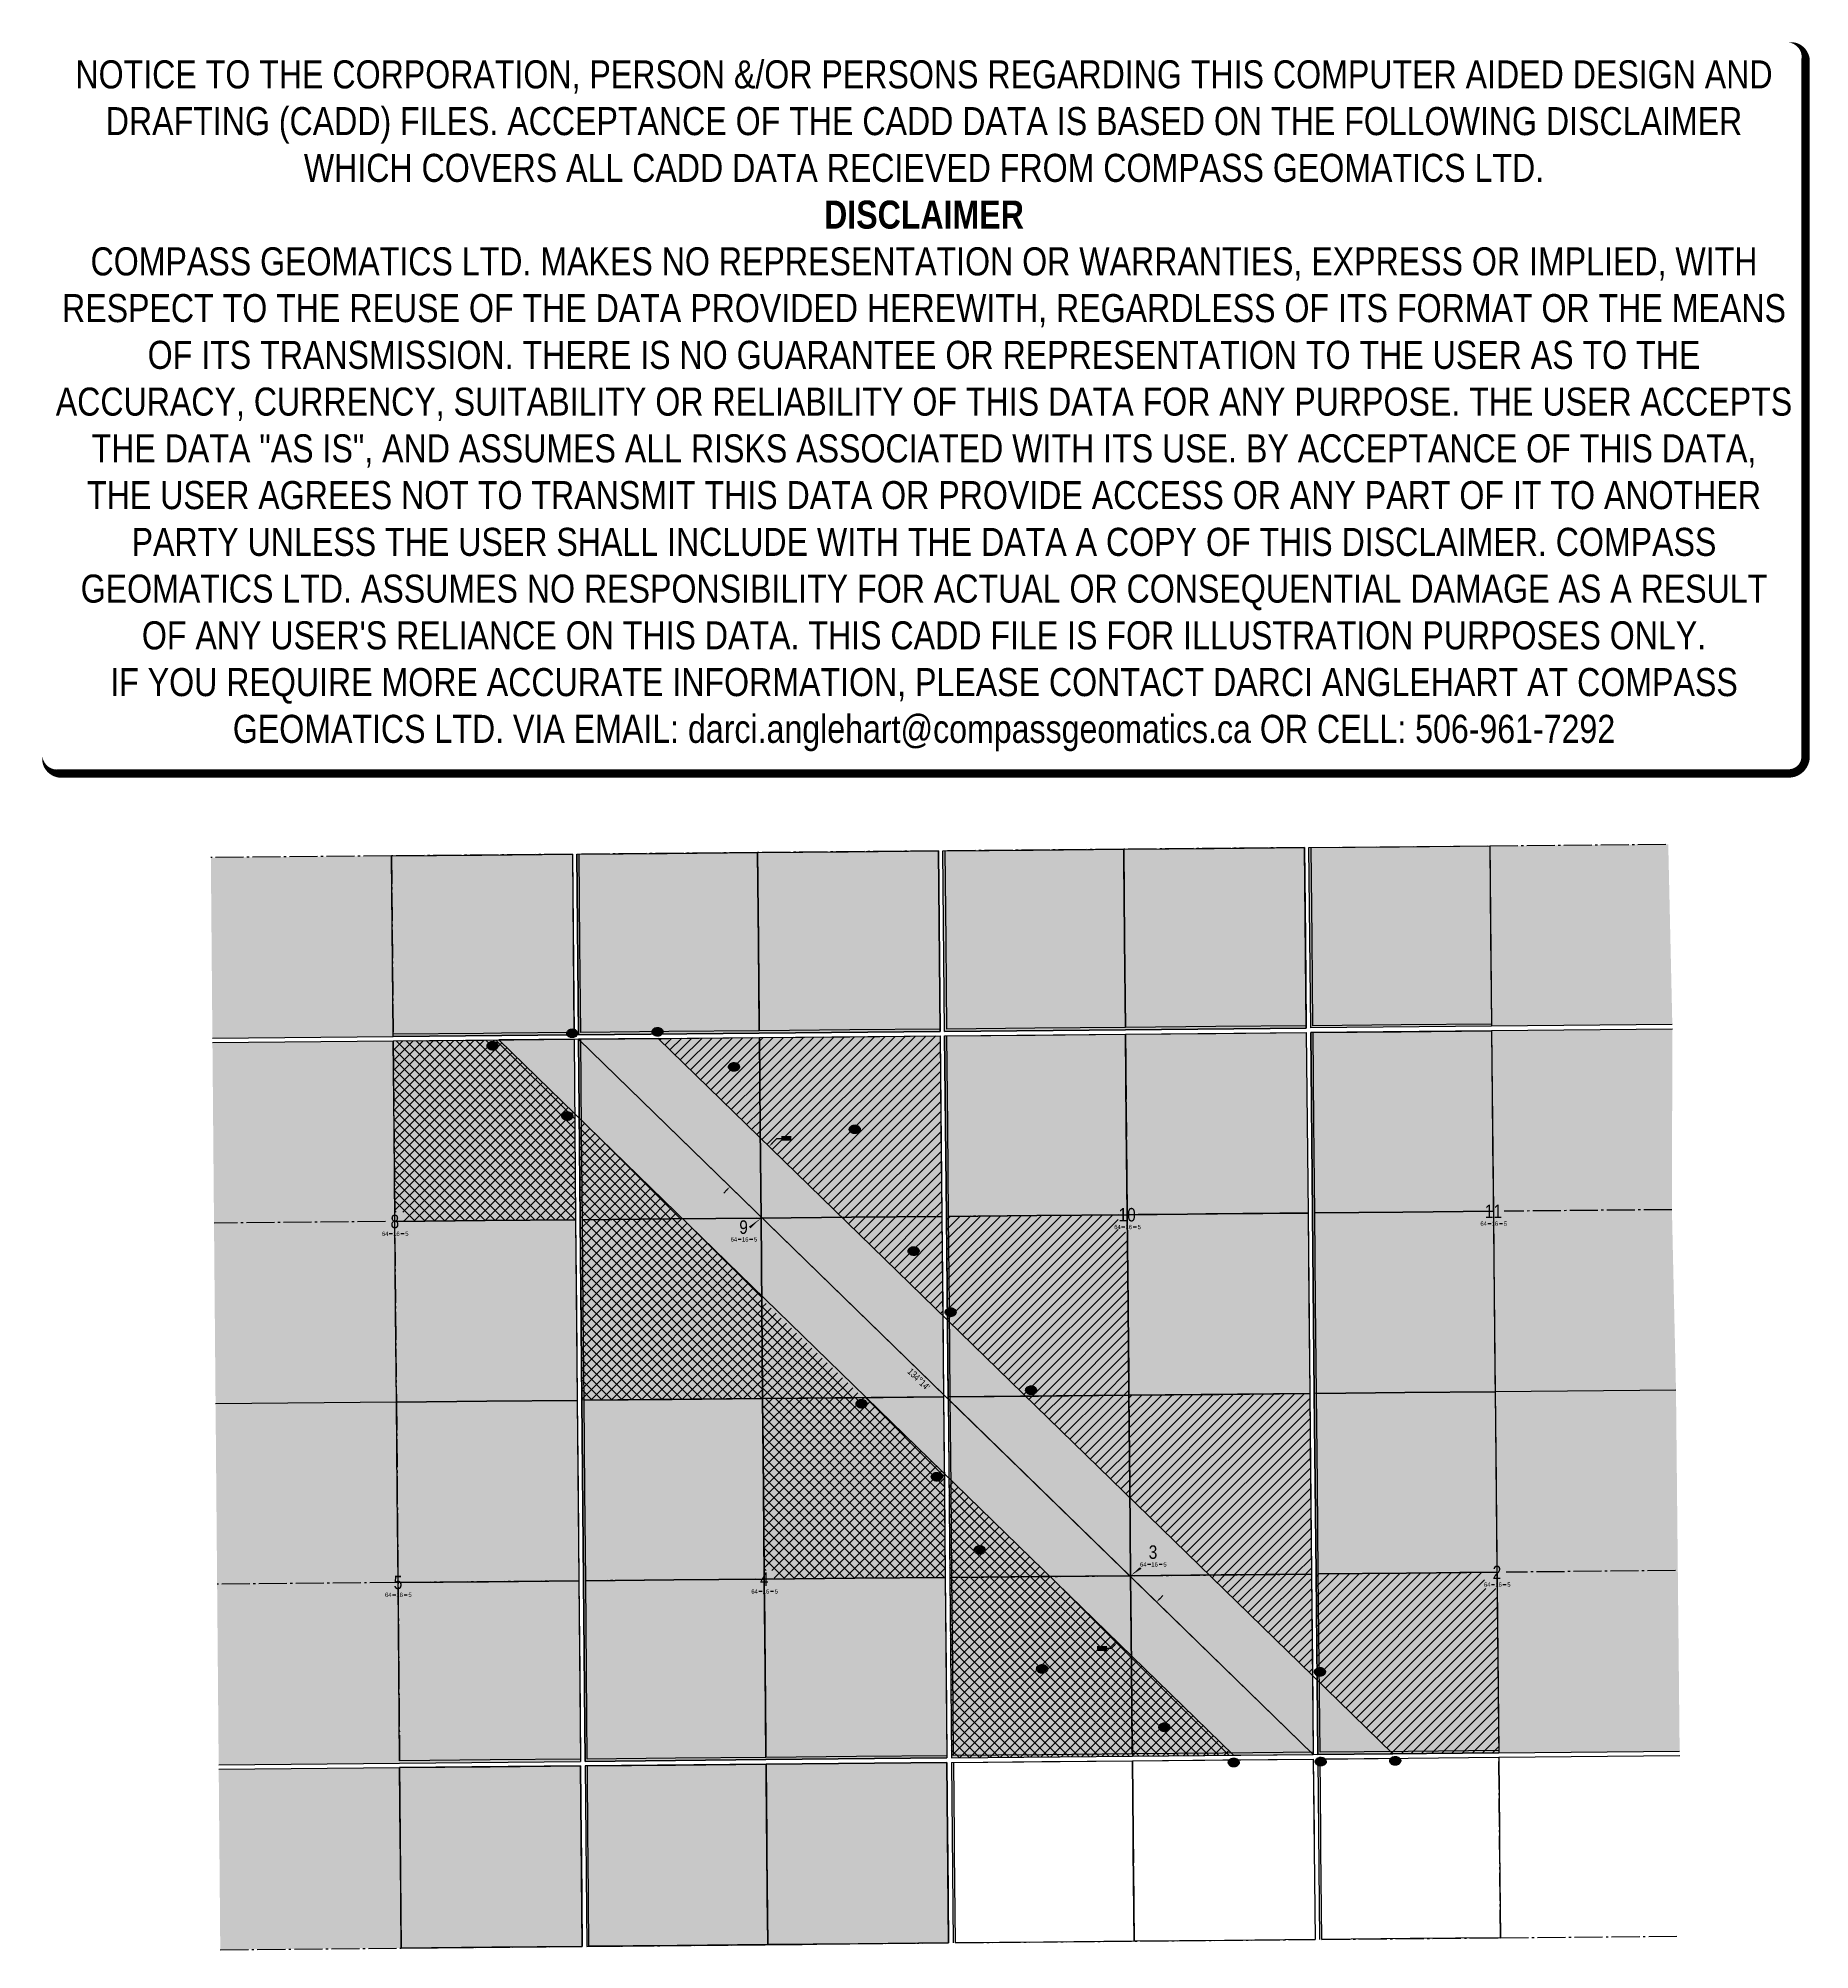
# Model space of a CAD drawing. Extents: x 538348 to 546241, y 6038682 to 6047198.
import ezdxf
from ezdxf.enums import TextEntityAlignment as Align

# ---------------------------------------------------------------- set-up
doc = ezdxf.new("R2010")
doc.units = 0
doc.header["$LTSCALE"] = 5
doc.header["$PDSIZE"] = 0.5
doc.linetypes.add('foc-QUARTERLINE', pattern=[33, 25, -3, 2, -3])
doc.layers.get('Defpoints').update_dxf_attribs({"color": 9})
for name, color, linetype in [('10', 1, 'Continuous'), ('5', 3, 'Continuous'), ('9', 3, 'Continuous'), ('CG-NOTES', 7, 'Continuous'), ('H-CP', 51, 'Continuous'), ('H-MOCL', 111, 'Continuous'), ('L-BD', 7, 'Continuous'), ('L-QSEC', 8, 'foc-QUARTERLINE'), ('L-SEC', 7, 'Continuous'), ('L-SECLBL', 7, 'Continuous'), ('P-PROPOSED', 10, 'Continuous'), ('P-TEMP-HUSKY-NO CUT-H', 104, 'Continuous'), ('P-TXT', 4, 'Continuous')]:
    doc.layers.add(name, color=color, linetype=linetype)
doc.layers.add('DISCLAIMER', color=7, linetype='Continuous', plot=False)
doc.layers.add('HYBRID-CC', color=171, linetype='Continuous', plot=False)
doc.styles.add('18', font='ARIALN.TTF', dxfattribs={"height": 18})
doc.styles.add('80', font='ARIALN.TTF', dxfattribs={"height": 10})
doc.styles.add('80L', font='ARIALN.TTF', dxfattribs={"height": 10})
doc.styles.add('BOLD', font='ARIALNB.TTF')
doc.styles.add('SIMPLEX', font='ARIALN.TTF')
doc.dimstyles.new('Compass 10 000', dxfattribs={"dimscale": 10, "dimtxt": 18, "dimasz": 2, "dimexe": 0.2, "dimexo": 0.0625, "dimgap": 0.5, "dimtad": 0, "dimtih": 1, "dimtoh": 1, "dimzin": 0, "dimdsep": 46, "dimtxsty": '18', "dimcen": 0.1, "dimse1": 1, "dimse2": 1, "dimclrd": 256, "dimclrt": 256, "dimaunit": 1, "dimadec": 4, "dimazin": 0, "dimtfac": 0.06, "dimtofl": 0, "dimtmove": 0, "dimatfit": 1, "dimfxl": 0.2, "dimtolj": 1, "dimtzin": 0, "dimlwd": -1, "dimarcsym": 0})
pattern_1 = [(45, (282.038, 3141.396), (-22.43896597, 22.43896597), [])]
pattern_2 = [(45, (282.038, 3141.396), (-22.43896597, 22.43896597), []), (135, (282.038, 3141.396), (-22.43896597, -22.43896597), [])]

# ---------------------------------------------------------------- blocks, each defined once
blk = doc.blocks.new('L-SECLBL')
at = {"layer": '9', "color": 7}
for p, q in [((-5.1, -27.8), (-12.3, -27.8)), ((20.7, -27.8), (13.5, -27.8))]:
    blk.add_line(p, q, dxfattribs=at)
at = {"layer": '10', "color": 2, "style": 'SIMPLEX'}
blk.add_attdef('SEC', text='', height=30, dxfattribs=at).set_placement((0, 0), align=Align.MIDDLE)
at = {"layer": '10', "color": 5, "style": '80L'}
blk.add_attdef('TWP', text='', height=9.5, dxfattribs=at).set_placement((-14.4, -27.4), align=Align.MIDDLE_RIGHT)
blk.add_attdef('RGE', text='', height=9.5, dxfattribs=at).set_placement((3.6, -27.4), align=Align.MIDDLE_CENTER)
blk.add_attdef('MER', text='', height=9.5, dxfattribs=at).set_placement((23.2, -27.4), align=Align.MIDDLE_LEFT)
blk = doc.blocks.new('Route_Letters')
h = blk.add_hatch(color=255)
h.dxf.hatch_style = 1
edge = h.paths.add_edge_path()
edge.add_ellipse((-0.1, 0.5), major_axis=(-12, 0), ratio=0.789318, start_angle=0, end_angle=360)
at = {"color": 5}
blk.add_open_spline([(-12.3, 0.5), (-12.3, -0.3), (-12.2, -1), (-11.7, -2.8), (-11.1, -3.9), (-9.6, -5.8), (-8.5, -6.7), (-6.2, -8), (-4.9, -8.5), (-2.1, -9.2), (-0.7, -9.3), (2.2, -9.1), (3.6, -8.8), (6.3, -7.9), (7.5, -7.2), (9.5, -5.6), (10.4, -4.6), (11.6, -2.5), (12, -1.4), (12.2, 0.9), (12, 2.1), (11.2, 4.3), (10.5, 5.4), (8.8, 7.2), (7.7, 8), (5.3, 9.2), (3.9, 9.7), (1.1, 10.2), (-0.4, 10.2), (-3.2, 9.9), (-4.6, 9.6), (-7.2, 8.5), (-8.3, 7.7), (-10.2, 6), (-11, 5), (-12, 2.9), (-12.3, 1.7), (-12.3, 0.5), (-12.3, 0.5), (-12.3, 0.5)], degree=3, knots=[0, 0, 0, 0, 0.219529, 0.219529, 0.575727, 0.575727, 0.931924, 0.931924, 1.288121, 1.288121, 1.644318, 1.644318, 2.000515, 2.000515, 2.356712, 2.356712, 2.712909, 2.712909, 3.069107, 3.069107, 3.425304, 3.425304, 3.781501, 3.781501, 4.137698, 4.137698, 4.493895, 4.493895, 4.850092, 4.850092, 5.20629, 5.20629, 5.562487, 5.562487, 5.918684, 5.918684, 6.274881, 6.274881, 6.283185, 6.283185, 6.283185, 6.283185], dxfattribs=at)
at = {"color": 14, "style": 'BOLD'}
blk.add_attdef('A', text='', height=9.5, dxfattribs=at).set_placement((0.2, 1), align=Align.MIDDLE)
blk = doc.blocks.new('*D504')
at = {"layer": 'Defpoints', "color": 0, "transparency": 16777216}
for p in [(541604.5, 6042261.1), (541690.4, 6042177.4), (541516.1, 6041998.4)]:
    blk.add_point(p, dxfattribs=at)
at = {"layer": 'P-TXT', "transparency": 16777216}
for p, q in [((541618.4, 6042275.4), (541639.4, 6042296.9)), ((541639.4, 6042296.9), (541659.4, 6042296.9)), ((541416.2, 6042067.7), (541402.3, 6042053.4))]:
    blk.add_line(p, q, dxfattribs=at)
for points in [[(541616, 6042277.7), (541620.8, 6042273.1), (541604.5, 6042261.1)], [(541413.8, 6042070), (541418.6, 6042065.4), (541430.2, 6042082)]]:
    blk.add_solid(points, dxfattribs=at)
at = {"layer": 'P-TXT', "transparency": 16777216, "insert": (541680.8, 6042296.9), "char_height": 18, "attachment_point": 5, "style": '18', "bg_fill": 1, "box_fill_scale": 1.1, "bg_fill_color": 111, "bg_fill_transparency": 0}
blk.add_mtext('\\A1;250', dxfattribs=at)
blk = doc.blocks.new('*D505')
at = {"layer": 'Defpoints', "color": 0, "transparency": 16777216}
for p in [(543308.1, 6040253.7), (543133.8, 6040074.7), (543156.3, 6040052.8)]:
    blk.add_point(p, dxfattribs=at)
at = {"layer": 'P-TXT', "transparency": 16777216}
for p, q in [((543344.5, 6040246.2), (543358.5, 6040260.5)), ((543128.4, 6040024.2), (543108.4, 6040024.2)), ((543142.3, 6040038.5), (543128.4, 6040024.2))]:
    blk.add_line(p, q, dxfattribs=at)
for points in [[(543342.1, 6040248.5), (543346.9, 6040243.9), (543330.6, 6040231.9)], [(543139.9, 6040040.8), (543144.7, 6040036.2), (543156.3, 6040052.8)]]:
    blk.add_solid(points, dxfattribs=at)
at = {"layer": 'P-TXT', "transparency": 16777216, "insert": (543087, 6040024.2), "char_height": 18, "attachment_point": 5, "style": '18', "bg_fill": 1, "box_fill_scale": 1.1, "bg_fill_color": 51, "bg_fill_transparency": 0}
blk.add_mtext('\\A1;250', dxfattribs=at)
blk = doc.blocks.new('Disclaimer_Legal')
at = {"layer": 'DISCLAIMER', "color": 254, "flags": 128}
blk.add_lwpolyline([(-3612.9, -1104.6, 37.5, 37.5, 0), (4096.1, -1104.6, 37.5, 37.5, 0.414214), (4171.1, -1029.6, 37.5, 37.5, 0), (4171.1, 2078.7, 37.5, 0, 0.414214), (4096.1, 2153.7, 0, 0, 0), (-3612.9, 2153.7, 0, 0, 0.414214), (-3687.9, 2078.7, 0, 0, 0), (-3687.9, -1029.6, 0, 37.5, 0.414214)], format="xyseb", close=True, dxfattribs=at)
at = {"layer": 'DISCLAIMER', "color": 254, "insert": (241.6, 533.9), "char_height": 125, "width": 7717.568, "attachment_point": 5, "style": '80'}
blk.add_mtext('NOTICE TO THE CORPORATION, PERSON &/OR PERSONS REGARDING THIS COMPUTER AIDED DESIGN AND DRAFTING (CADD) FILES. ACCEPTANCE OF THE CADD DATA IS BASED ON THE FOLLOWING DISCLAIMER WHICH COVERS ALL CADD DATA RECIEVED FROM COMPASS GEOMATICS LTD.\\P{\\fArial Narrow|b1|i0|c0|p34;DISCLAIMER}\\PCOMPASS GEOMATICS LTD. MAKES NO REPRESENTATION OR WARRANTIES, EXPRESS OR IMPLIED, WITH RESPECT TO THE REUSE OF THE DATA PROVIDED HEREWITH, REGARDLESS OF ITS FORMAT OR THE MEANS OF ITS TRANSMISSION. THERE IS NO GUARANTEE OR REPRESENTATION TO THE USER AS TO THE ACCURACY, CURRENCY, SUITABILITY OR RELIABILITY OF THIS DATA FOR ANY PURPOSE. THE USER ACCEPTS THE DATA "AS IS", AND ASSUMES ALL RISKS ASSOCIATED WITH ITS USE. BY ACCEPTANCE OF THIS DATA, THE USER AGREES NOT TO TRANSMIT THIS DATA OR PROVIDE ACCESS OR ANY PART OF IT TO ANOTHER PARTY UNLESS THE USER SHALL INCLUDE WITH THE DATA A COPY OF THIS DISCLAIMER. COMPASS GEOMATICS LTD. ASSUMES NO RESPONSIBILITY FOR ACTUAL OR CONSEQUENTIAL DAMAGE AS A RESULT OF ANY USER\'S RELIANCE ON THIS DATA. THIS CADD FILE IS FOR ILLUSTRATION PURPOSES ONLY.\\PIF YOU REQUIRE MORE ACCURATE INFORMATION, PLEASE CONTACT DARCI ANGLEHART AT COMPASS GEOMATICS LTD. VIA EMAIL: darci.anglehart@compassgeomatics.ca OR CELL: 506-961-7292', dxfattribs=at)

msp = doc.modelspace()

# ---------------------------------------------------------------- hatches: boundary and pattern name
at = {"layer": 'H-CP'}
h = msp.add_hatch(color=256, dxfattribs=at)
h.dxf.hatch_style = 1
h.paths.add_polyline_path([(539930.004, 6042731.201), (540735.464, 6042738.602), (540742.692, 6041934.369), (540757.149, 6040325.901), (540764.375, 6039521.671), (539958.329, 6039514.153), (539152.291, 6039506.635), (539138.424, 6041115.22), (539124.544, 6042723.801)])
h = msp.add_hatch(color=256, dxfattribs=at)
h.dxf.hatch_style = 1
h.paths.add_polyline_path([(540755.573, 6042738.787), (542381.42, 6041155.932), (542381.52, 6041145.238), (542396.551, 6039536.893), (541590.513, 6039529.375), (540784.484, 6039521.858), (540777.258, 6040326.082), (540770.028, 6041130.314)])
h = msp.add_hatch(color=256, dxfattribs=at)
h.dxf.hatch_style = 1
h.paths.add_polyline_path([(542401.715, 6041136.173), (542409.144, 6040341.251), (542416.66, 6039537.08), (543222.699, 6039544.605), (544028.747, 6039552.165)])
h = msp.add_hatch(color=256, dxfattribs=at)
h.dxf.hatch_style = 1
h.paths.add_polyline_path([(540771.796, 6038697.436), (540764.556, 6039501.563), (539958.517, 6039494.045), (539152.478, 6039486.527), (539159.434, 6038682.397), (539965.615, 6038689.917)])
h = msp.add_hatch(color=256, dxfattribs=at)
h.dxf.hatch_style = 1
h.paths.add_polyline_path([(542404.268, 6038712.664), (542396.74, 6039516.784), (541590.7, 6039509.267), (540784.664, 6039501.75), (540791.905, 6038697.617)])
at = {"layer": 'H-MOCL'}
h = msp.add_hatch(color=256, dxfattribs=at)
h.dxf.hatch_style = 1
h.paths.add_polyline_path([(542358.786, 6043577.866), (542366.301, 6042773.696), (541560.845, 6042766.297), (540755.393, 6042758.895), (540748.163, 6043563.123)])
h = msp.add_hatch(color=256, dxfattribs=at)
h.dxf.hatch_style = 1
h.paths.add_polyline_path([(543989.53, 6043592.822), (543997.335, 6042788.715), (543191.873, 6042781.286), (542386.41, 6042773.881), (542378.894, 6043578.054)])
h = msp.add_hatch(color=256, dxfattribs=at)
h.dxf.hatch_style = 1
h.paths.add_polyline_path([(544822.924, 6042796.328), (544017.444, 6042788.9), (544009.638, 6043593.017), (545610.235, 6043607.705), (545628.394, 6042803.757)])
h = msp.add_hatch(color=256, dxfattribs=at)
h.dxf.hatch_style = 1
h.paths.add_polyline_path([(540728.054, 6043562.943), (540735.284, 6042758.711), (539929.82, 6042751.31), (539124.36, 6042743.909), (539117.432, 6043548.2), (539922.743, 6043555.571)])
h = msp.add_hatch(color=256, dxfattribs=at)
h.dxf.hatch_style = 1
h.paths.add_polyline_path([(540755.573, 6042738.787), (541561.03, 6042746.188), (542366.489, 6042753.587), (542381.42, 6041155.932)])
h = msp.add_hatch(color=256, dxfattribs=at)
h.dxf.hatch_style = 1
h.paths.add_polyline_path([(542386.598, 6042753.772), (543192.057, 6042761.177), (543997.53, 6042768.606), (544005.334, 6041964.495), (544013.139, 6041160.385), (544028.747, 6039552.165), (542401.715, 6041136.173), (542394.112, 6041949.601)])
h = msp.add_hatch(color=256, dxfattribs=at)
h.dxf.hatch_style = 1
h.paths.add_polyline_path([(544854.918, 6039559.916), (544048.856, 6039552.353), (544041.052, 6040356.467), (544033.248, 6041160.58), (544025.443, 6041964.69), (544017.639, 6042768.791), (544823.109, 6042776.22), (545628.58, 6042783.648), (545626.626, 6041979.514), (545644.769, 6041175.56), (545660.973, 6039567.479)])
at = {"layer": 'P-TEMP-HUSKY-NO CUT-H', "ltscale": 2}
h = msp.add_hatch(dxfattribs=at)
h.set_pattern_fill('ANSI37', color=256, scale=9.9948)
h.set_pattern_definition([(45, (-2190.018, 4727.084), (-22.43896597, 22.43896597), []), (135, (-2190.018, 4727.084), (-22.43896597, -22.43896597), [])])
h.paths.add_polyline_path([(539978.81, 6041968.719), (539978.81, 6041927.324), (540742.692, 6041934.369), (540738.447, 6042406.731), (540400.721, 6042735.527), (539930.004, 6042731.201), (539936.72, 6041968.719)])
h = msp.add_hatch(dxfattribs=at)
h.set_pattern_fill('ANSI31', color=256, scale=9.9948)
h.set_pattern_definition(pattern_1)
h.paths.add_polyline_path([(541561.03, 6042746.188), (541110.424, 6042742.047), (541565.125, 6042299.37)])
h = msp.add_hatch(dxfattribs=at)
h.set_pattern_fill('ANSI31', color=256, scale=9.9948)
h.set_pattern_definition(pattern_1)
h.paths.add_polyline_path([(542366.489, 6042753.587), (541561.03, 6042746.188), (541565.125, 6042299.37), (541928.805, 6041945.308), (542374.004, 6041949.413)])
h = msp.add_hatch(dxfattribs=at)
h.set_pattern_fill('ANSI37', color=256, scale=9.9948)
h.set_pattern_definition([(45, (-1364.305, 4734.694), (-22.43896597, 22.43896597), []), (135, (-1364.305, 4734.694), (-22.43896597, -22.43896597), [])])
h.paths.add_polyline_path([(540758.735, 6042386.98), (540762.801, 6041934.55), (540762.801, 6041934.55), (541219.125, 6041938.763)])
h = msp.add_hatch(dxfattribs=at)
h.set_pattern_fill('ANSI31', color=256, scale=9.9948)
h.set_pattern_definition([(45, (1115.266, 2344.855), (-22.43896597, 22.43896597), [])])
h.paths.add_polyline_path([(543200.46, 6041879.019), (543159.741, 6041879.019), (543159.741, 6041956.68), (542394.257, 6041949.648), (542398.426, 6041488.104), (542747.127, 6041148.624), (543207.376, 6041152.888)])
h = msp.add_hatch(dxfattribs=at)
h.set_pattern_fill('ANSI37', color=256, scale=9.9948)
h.set_pattern_definition([(45, (-1357.077, 3930.464), (-22.43896597, 22.43896597), []), (135, (-1357.077, 3930.464), (-22.43896597, -22.43896597), [])])
h.paths.add_polyline_path([(540762.801, 6041934.55), (540770.028, 6041130.32), (540770.028, 6041130.32), (541575.774, 6041137.781), (541571.577, 6041595.632), (541219.125, 6041938.763)])
h = msp.add_hatch(dxfattribs=at)
h.set_pattern_fill('ANSI31', color=256, scale=9.9948)
h.set_pattern_definition(pattern_1)
h.paths.add_polyline_path([(542374.004, 6041949.413), (541928.805, 6041945.308), (542378.131, 6041507.863)])
h = msp.add_hatch(dxfattribs=at)
h.set_pattern_fill('ANSI37', color=256, scale=9.9948)
h.set_pattern_definition([(45, (-551.332, 3937.925), (-22.43896597, 22.43896597), []), (135, (-551.332, 3937.925), (-22.43896597, -22.43896597), [])])
h.paths.add_polyline_path([(541571.634, 6041580.772), (541575.774, 6041137.781), (541575.774, 6041137.781), (542022.382, 6041141.943)])
h = msp.add_hatch(dxfattribs=at)
h.set_pattern_fill('ANSI37', color=256, scale=9.9948)
h.set_pattern_definition([(45, (-543.96, 3133.72), (-22.43896597, 22.43896597), []), (135, (-543.96, 3133.72), (-22.43896597, -22.43896597), [])])
h.paths.add_polyline_path([(541627.278, 6040372.648), (541627.278, 6040333.985), (542389.035, 6040341.063), (542384.709, 6040804.001), (542037.474, 6041142.054), (541575.774, 6041137.781), (541582.787, 6040372.648)])
h = msp.add_hatch(dxfattribs=at)
h.set_pattern_fill('ANSI31', color=256, scale=9.9948)
h.set_pattern_definition([(45, (1115.41, 2344.87), (-22.43896597, 22.43896597), [])])
h.paths.add_polyline_path([(543207.377, 6041152.888), (542747.127, 6041148.624), (543211.725, 6040696.311)])
h = msp.add_hatch(dxfattribs=at)
h.set_pattern_fill('ANSI31', color=256, scale=9.9948)
h.set_pattern_definition([(45, (1921.174, 2352.367), (-22.43896597, 22.43896597), [])])
h.paths.add_polyline_path([(544013.14, 6041160.385), (543207.376, 6041152.888), (543211.725, 6040696.311), (543565.361, 6040352.026), (544020.943, 6040356.272)])
h = msp.add_hatch(dxfattribs=at)
h.set_pattern_fill('ANSI37', color=256, scale=9.9948)
h.set_pattern_definition(pattern_2)
h.paths.add_polyline_path([(542405.004, 6040784.242), (542409.144, 6040341.251), (542409.144, 6040341.251), (542855.753, 6040345.413)])
h = msp.add_hatch(dxfattribs=at)
h.set_pattern_fill('ANSI37', color=256, scale=9.9948)
h.set_pattern_definition(pattern_2)
h.paths.add_polyline_path([(543218.431, 6039992.325), (542855.753, 6040345.413), (542409.144, 6040341.251), (542416.66, 6039537.08), (543222.695, 6039544.605)])
h = msp.add_hatch(dxfattribs=at)
h.set_pattern_fill('ANSI31', color=256, scale=9.9948)
h.set_pattern_definition([(45, (1928.978, 1548.254), (-22.43896597, 22.43896597), [])])
h.paths.add_polyline_path([(544020.944, 6040356.272), (543565.361, 6040352.026), (544025.33, 6039904.22)])
h = msp.add_hatch(dxfattribs=at)
h.set_pattern_fill('ANSI31', color=256, scale=9.9948)
h.set_pattern_definition([(45, (2754.993, 1555.97), (-22.43896597, 22.43896597), [])])
h.paths.add_polyline_path([(544791, 6040292.124), (544791, 6040363.466), (544041.052, 6040356.467), (544045.633, 6039884.454), (544383.529, 6039555.494), (544854.918, 6039559.916), (544847.67, 6040292.124)])
h = msp.add_hatch(dxfattribs=at)
h.set_pattern_fill('ANSI37', color=256, scale=9.9948)
h.set_pattern_definition(pattern_2)
h.paths.add_polyline_path([(543218.431, 6039992.325), (543222.695, 6039544.605), (543222.699, 6039544.605), (543673.964, 6039548.837)])

# ---------------------------------------------------------------- linework, layer by layer
at = {"layer": '10'}
msp.add_line((540755.573, 6042738.787), (544028.747, 6039552.165), dxfattribs=at)
at = {"layer": '5'}
for points in [[(541560.753, 6042776.347), (541158.02, 6042772.644), (540765.351, 6042769.037), (540761.827, 6043161.098), (540758.212, 6043563.219), (541150.812, 6043566.811), (541553.473, 6043570.496), (541557.159, 6043168.39), (541560.753, 6042776.347)], [(542358.786, 6043577.866), (542362.544, 6043175.774), (542366.207, 6042783.745), (541963.48, 6042780.045), (541560.753, 6042776.347), (541557.159, 6043168.39), (541553.473, 6043570.496), (541956.129, 6043574.181), (542358.786, 6043577.866)], [(543184.205, 6043585.437), (543188.036, 6043183.355), (543191.77, 6042791.334), (542789.036, 6042787.632), (542396.365, 6042784.023), (542392.701, 6043176.052), (542388.944, 6043578.142), (542781.543, 6043581.743), (543184.205, 6043585.437)], [(543989.53, 6043592.822), (543993.433, 6043190.762), (543997.238, 6042798.764), (543594.503, 6042795.05), (543191.77, 6042791.334), (543188.036, 6043183.355), (543184.205, 6043585.437), (543586.868, 6043589.129), (543989.53, 6043592.822)], [(544814.961, 6043600.402), (544818.936, 6043198.359), (544822.811, 6042806.377), (544420.071, 6042802.663), (544027.395, 6042799.042), (544023.591, 6043191.04), (544019.688, 6043593.098), (544412.293, 6043596.703), (544814.961, 6043600.402)], [(540735.194, 6042768.76), (540411.795, 6042765.772), (540332.466, 6042765.046), (539929.739, 6042761.359), (539926.285, 6043153.434), (539922.743, 6043555.571), (540325.399, 6043559.257), (540728.054, 6043562.943), (540731.669, 6043160.821), (540735.194, 6042768.76)], [(540742.692, 6041934.369), (540339.89, 6041930.654), (539937.088, 6041926.939), (539933.547, 6042329.07), (539930.004, 6042731.201), (540332.735, 6042734.902), (540735.464, 6042738.602), (540739.079, 6042336.486), (540742.692, 6041934.369)], [(541568.402, 6041941.984), (541165.593, 6041938.27), (540772.85, 6041934.648), (540769.236, 6042336.765), (540765.622, 6042738.879), (541158.294, 6042742.487), (541561.03, 6042746.188), (541564.715, 6042344.086), (541568.402, 6041941.984)], [(542366.489, 6042753.587), (542370.246, 6042351.501), (542374.004, 6041949.413), (541971.203, 6041945.7), (541568.402, 6041941.984), (541564.715, 6042344.086), (541561.03, 6042746.188), (541963.759, 6042749.888), (542366.489, 6042753.587)], [(543192.057, 6042761.177), (543195.887, 6042359.112), (543199.717, 6041957.047), (542796.908, 6041953.323), (542404.161, 6041949.692), (542400.404, 6042351.779), (542396.647, 6042753.865), (542789.32, 6042757.474), (543192.057, 6042761.177)], [(543997.53, 6042768.606), (544001.433, 6042366.551), (544005.334, 6041964.495), (543602.525, 6041960.771), (543199.717, 6041957.047), (543195.887, 6042359.112), (543192.057, 6042761.177), (543594.794, 6042764.892), (543997.53, 6042768.606)], [(544823.109, 6042776.22), (544827.084, 6042374.182), (544831.059, 6041972.144), (544428.245, 6041968.412), (544035.492, 6041964.774), (544031.591, 6042366.831), (544027.688, 6042768.884), (544420.368, 6042772.505), (544823.109, 6042776.22)], [(543199.717, 6041957.047), (543203.547, 6041554.968), (543207.376, 6041152.888), (542804.496, 6041149.156), (542411.678, 6041145.517), (542407.919, 6041547.605), (542404.161, 6041949.692), (542796.908, 6041953.323), (543199.717, 6041957.047)], [(544005.334, 6041964.495), (544009.236, 6041562.44), (544013.139, 6041160.385), (543610.257, 6041156.637), (543207.376, 6041152.888), (543203.547, 6041554.968), (543199.717, 6041957.047), (543602.525, 6041960.771), (544005.334, 6041964.495)], [(544831.059, 6041972.144), (544835.034, 6041570.105), (544839.008, 6041168.066), (544436.121, 6041164.319), (544043.297, 6041160.665), (544039.395, 6041562.72), (544035.492, 6041964.774), (544428.245, 6041968.412), (544831.059, 6041972.144)], [(540749.92, 6041130.134), (540347.046, 6041126.406), (539944.172, 6041122.677), (539940.629, 6041524.808), (539937.088, 6041926.939), (540339.89, 6041930.654), (540742.692, 6041934.369), (540746.306, 6041532.252), (540749.92, 6041130.134)], [(541575.774, 6041137.781), (541172.894, 6041134.05), (540780.077, 6041130.413), (540776.464, 6041532.531), (540772.85, 6041934.648), (541165.593, 6041938.27), (541568.402, 6041941.984), (541572.088, 6041539.882), (541575.774, 6041137.781)], [(542374.004, 6041949.413), (542377.762, 6041547.326), (542381.52, 6041145.238), (541978.647, 6041141.509), (541575.774, 6041137.781), (541572.088, 6041539.882), (541568.402, 6041941.984), (541971.203, 6041945.7), (542374.004, 6041949.413)], [(540757.149, 6040325.901), (540354.202, 6040322.158), (539951.256, 6040318.413), (539947.714, 6040720.545), (539944.172, 6041122.677), (540347.046, 6041126.406), (540749.92, 6041130.134), (540753.535, 6040728.018), (540757.149, 6040325.901)], [(541583.145, 6040333.575), (541180.194, 6040329.831), (540787.306, 6040326.181), (540783.693, 6040728.298), (540780.077, 6041130.413), (541172.894, 6041134.05), (541575.774, 6041137.781), (541579.459, 6040735.679), (541583.145, 6040333.575)], [(542381.52, 6041145.238), (542385.278, 6040743.151), (542389.035, 6040341.063), (541986.09, 6040337.32), (541583.145, 6040333.575), (541579.459, 6040735.679), (541575.774, 6041137.781), (541978.647, 6041141.509), (542381.52, 6041145.238)], [(543207.376, 6041152.888), (543211.206, 6040750.825), (543215.035, 6040348.762), (542812.084, 6040345.006), (542419.192, 6040341.345), (542415.436, 6040743.432), (542411.678, 6041145.517), (542804.496, 6041149.156), (543207.376, 6041152.888)], [(544013.139, 6041160.385), (544017.041, 6040758.328), (544020.943, 6040356.272), (543617.989, 6040352.517), (543215.035, 6040348.762), (543211.206, 6040750.825), (543207.376, 6041152.888), (543610.257, 6041156.637), (544013.139, 6041160.385)], [(544839.008, 6041168.066), (544842.983, 6040766.027), (544846.958, 6040363.988), (544443.999, 6040360.224), (544051.101, 6040356.554), (544047.2, 6040758.61), (544043.297, 6041160.665), (544436.121, 6041164.319), (544839.008, 6041168.066)], [(541590.424, 6039539.424), (541187.402, 6039535.666), (540794.443, 6039532.002), (540790.92, 6039924.06), (540787.306, 6040326.181), (541180.194, 6040329.831), (541583.145, 6040333.575), (541586.831, 6039931.47), (541590.424, 6039539.424)], [(542396.457, 6039546.942), (541993.44, 6039543.183), (541590.424, 6039539.424), (541586.831, 6039931.47), (541583.145, 6040333.575), (541986.09, 6040337.32), (542389.035, 6040341.063), (542392.794, 6039938.971), (542396.457, 6039546.942)], [(543215.035, 6040348.762), (543218.866, 6039946.677), (543222.6, 6039554.653), (542819.576, 6039550.892), (542426.614, 6039547.224), (542422.952, 6039939.252), (542419.192, 6040341.345), (542812.084, 6040345.006), (543215.035, 6040348.762)], [(544020.943, 6040356.272), (544024.845, 6039954.211), (544028.65, 6039562.214), (543625.624, 6039558.434), (543222.6, 6039554.653), (543218.866, 6039946.677), (543215.035, 6040348.762), (543617.989, 6040352.517), (544020.943, 6040356.272)], [(544846.958, 6040363.988), (544850.933, 6039961.945), (544854.808, 6039569.965), (544451.776, 6039566.184), (544058.808, 6039562.497), (544055.004, 6039954.493), (544051.101, 6040356.554), (544443.999, 6040360.224), (544846.958, 6040363.988)], [(540764.285, 6039531.721), (540361.267, 6039527.961), (539958.251, 6039524.202), (539954.798, 6039916.277), (539951.256, 6040318.413), (540354.202, 6040322.158), (540757.149, 6040325.901), (540760.762, 6039923.779), (540764.285, 6039531.721)], [(540368.706, 6038693.676), (539965.615, 6038689.917), (539962.067, 6039091.981), (539961.38, 6039169.745), (539958.517, 6039494.045), (540361.536, 6039497.804), (540764.556, 6039501.563), (540767.48, 6039176.884), (540768.176, 6039099.5), (540771.796, 6038697.436), (540368.706, 6038693.676)], [(541194.989, 6038701.384), (540801.954, 6038697.717), (540798.334, 6039099.782), (540797.638, 6039177.154), (540794.714, 6039501.843), (541187.676, 6039505.509), (541590.7, 6039509.267), (541593.685, 6039184.349), (541594.394, 6039107.206), (541598.087, 6038705.144), (541194.989, 6038701.384)], [(542001.178, 6038708.904), (541598.087, 6038705.144), (541594.394, 6039107.206), (541593.685, 6039184.349), (541590.7, 6039509.267), (541993.72, 6039513.025), (542396.74, 6039516.784), (542399.782, 6039191.777), (542400.504, 6039114.724), (542404.268, 6038712.664), (542001.178, 6038708.904)], [(543226.725, 6039122.447), (543230.562, 6038720.395), (542827.463, 6038716.624), (542434.426, 6038712.946), (542430.662, 6039115.006), (542429.94, 6039192.057), (542426.897, 6039517.065), (542819.86, 6039520.734), (543222.887, 6039524.497), (543225.989, 6039199.538), (543226.725, 6039122.447)], [(544032.852, 6039129.997), (544036.762, 6038727.939), (543633.661, 6038724.166), (543230.562, 6038720.395), (543226.725, 6039122.447), (543225.989, 6039199.538), (543222.887, 6039524.497), (543625.915, 6039528.278), (544028.943, 6039532.056), (544032.101, 6039207.254), (544032.852, 6039129.997)], [(544859.089, 6039137.748), (544863.07, 6038735.688), (544459.963, 6038731.907), (544066.919, 6038728.222), (544063.01, 6039130.28), (544062.258, 6039207.545), (544059.1, 6039532.339), (544452.072, 6039536.025), (544855.107, 6039539.808), (544858.321, 6039215.311), (544859.089, 6039137.748)]]:
    msp.add_lwpolyline(points, close=True, dxfattribs=at)
at = {"layer": 'H-CP', "flags": 128}
for points in [[(540755.573, 6042738.787), (542381.42, 6041155.932), (542381.52, 6041145.238), (542396.551, 6039536.893), (541590.513, 6039529.375), (540784.484, 6039521.858), (540777.258, 6040326.082), (540770.028, 6041130.314)], [(542401.715, 6041136.173), (542409.144, 6040341.251), (542416.66, 6039537.08), (543222.699, 6039544.605), (544028.747, 6039552.165)], [(540771.796, 6038697.436), (540764.556, 6039501.563), (539958.517, 6039494.045), (539965.615, 6038689.917)], [(542404.268, 6038712.664), (542396.74, 6039516.784), (541590.7, 6039509.267), (540784.664, 6039501.75), (540791.905, 6038697.617)]]:
    msp.add_lwpolyline(points, close=True, dxfattribs=at)
at = {"layer": 'H-MOCL', "flags": 128}
for points in [[(542358.786, 6043577.866), (542366.301, 6042773.696), (541560.845, 6042766.297), (540755.393, 6042758.895), (540748.163, 6043563.123)], [(543989.53, 6043592.822), (543997.335, 6042788.715), (543191.873, 6042781.286), (542386.41, 6042773.881), (542378.894, 6043578.054)], [(544822.924, 6042796.328), (544017.444, 6042788.9), (544009.638, 6043593.017), (544814.961, 6043600.402)], [(540728.054, 6043562.943), (540735.284, 6042758.711), (539929.82, 6042751.31), (539922.743, 6043555.571)], [(540755.573, 6042738.787), (541561.03, 6042746.188), (542366.489, 6042753.587), (542381.42, 6041155.932)], [(542386.598, 6042753.772), (543192.057, 6042761.177), (543997.53, 6042768.606), (544005.334, 6041964.495), (544013.139, 6041160.385), (544028.747, 6039552.165), (542401.715, 6041136.173), (542394.112, 6041949.601)], [(544854.918, 6039559.916), (544048.856, 6039552.353), (544041.052, 6040356.467), (544033.248, 6041160.58), (544025.443, 6041964.69), (544017.639, 6042768.791), (544823.109, 6042776.22)]]:
    msp.add_lwpolyline(points, close=True, dxfattribs=at)
at = {"layer": 'L-QSEC'}
for p, q in [((541553.473, 6043570.496), (540758.212, 6043563.219)), ((542358.786, 6043577.866), (541553.473, 6043570.496)), ((541553.473, 6043570.496), (541560.753, 6042776.347)), ((543184.205, 6043585.437), (542388.944, 6043578.142)), ((543989.53, 6043592.822), (543184.205, 6043585.437)), ((544019.688, 6043593.098), (544814.961, 6043600.402)), ((544814.961, 6043600.402), (545610.235, 6043607.705)), ((544814.961, 6043600.402), (544822.811, 6042806.377)), ((539922.743, 6043555.571), (539117.432, 6043548.2)), ((540728.054, 6043562.943), (539922.743, 6043555.571)), ((539922.743, 6043555.571), (539929.739, 6042761.359)), ((539951.256, 6040318.413), (539145.363, 6040310.925)), ((540757.149, 6040325.901), (539951.256, 6040318.413)), ((539958.517, 6039494.045), (539965.615, 6038689.917)), ((544863.07, 6038735.688), (544855.107, 6039539.808)), ((544066.919, 6038728.222), (544863.07, 6038735.688)), ((544863.07, 6038735.688), (545659.222, 6038743.154)), ((539159.434, 6038682.397), (539965.615, 6038689.917)), ((539965.615, 6038689.917), (540771.796, 6038697.436))]:
    msp.add_line(p, q, dxfattribs=at)
at = {"layer": 'L-QSEC', "flags": 128}
for points in [[(541560.753, 6042776.347), (541553.473, 6043570.496)], [(543191.77, 6042791.334), (543184.205, 6043585.437)], [(539930.004, 6042731.201), (539936.723, 6041968.411)], [(541561.03, 6042746.188), (541575.774, 6041137.781)], [(543192.057, 6042761.177), (543199.346, 6041995.952)], [(544823.109, 6042776.22), (544830.653, 6042013.213)], [(543160.565, 6041956.685), (542404.161, 6041949.692)], [(544005.334, 6041964.495), (543248.311, 6041957.496)], [(544782.824, 6041971.697), (544035.492, 6041964.774)], [(545626.626, 6041979.514), (544878.79, 6041972.586)], [(539895.934, 6041926.56), (539131.484, 6041919.51)], [(540742.692, 6041934.369), (539978.866, 6041927.325)], [(542374.004, 6041949.413), (540772.85, 6041934.648)], [(543200.466, 6041878.399), (543207.376, 6041152.888)], [(544831.817, 6041895.478), (544839.008, 6041168.066)], [(539937.728, 6041854.291), (539944.172, 6041122.677)], [(539944.172, 6041122.677), (539958.251, 6039524.202)], [(541575.774, 6041137.781), (541582.784, 6040372.916)], [(543207.376, 6041152.888), (543222.695, 6039544.605)], [(544839.008, 6041168.066), (544846.595, 6040400.743)], [(541543.065, 6040333.203), (540787.306, 6040326.181)], [(542389.035, 6040341.063), (541627.592, 6040333.988)], [(542409.144, 6040341.251), (544020.943, 6040356.272)], [(544806.567, 6040363.611), (544051.101, 6040356.554)], [(545642.815, 6040371.422), (544888.714, 6040364.378)], [(541583.888, 6040252.527), (541590.424, 6039539.424)], [(544847.658, 6040293.155), (544854.808, 6039569.965)], [(541598.087, 6038705.144), (541590.7, 6039509.267)], [(543222.887, 6039524.497), (543230.562, 6038720.395)], [(542434.426, 6038712.946), (544036.762, 6038727.939)], [(540801.954, 6038697.717), (542404.268, 6038712.664)]]:
    msp.add_lwpolyline(points, dxfattribs=at)
at = {"layer": 'L-SEC'}
for p, q in [((542366.301, 6042773.696), (542358.786, 6043577.866)), ((542386.41, 6042773.881), (542378.894, 6043578.054)), ((543997.335, 6042788.715), (543989.53, 6043592.822)), ((544017.444, 6042788.9), (544009.638, 6043593.017)), ((540728.054, 6043562.943), (540735.284, 6042758.711)), ((540748.163, 6043563.123), (540755.393, 6042758.895)), ((545628.394, 6042803.757), (544822.914, 6042796.328)), ((539124.36, 6042743.909), (539929.824, 6042751.31)), ((539124.544, 6042723.801), (539930.004, 6042731.201)), ((539929.82, 6042751.31), (540735.284, 6042758.711)), ((539930.004, 6042731.201), (540735.464, 6042738.602)), ((540735.464, 6042738.602), (540742.692, 6041934.369)), ((540755.393, 6042758.895), (541560.845, 6042766.297)), ((540755.573, 6042738.787), (541561.03, 6042746.188)), ((540755.573, 6042738.787), (540762.801, 6041934.55)), ((541560.845, 6042766.297), (542366.301, 6042773.696)), ((541561.03, 6042746.188), (542366.489, 6042753.587)), ((542366.489, 6042753.587), (542374.004, 6041949.413)), ((542386.41, 6042773.881), (543191.873, 6042781.286)), ((542386.598, 6042753.772), (543192.057, 6042761.177)), ((542386.598, 6042753.772), (542394.112, 6041949.601)), ((543191.872, 6042781.286), (543997.335, 6042788.715)), ((543192.057, 6042761.177), (543997.53, 6042768.606)), ((543997.53, 6042768.606), (544005.334, 6041964.495)), ((544822.924, 6042796.328), (544017.444, 6042788.9)), ((544823.109, 6042776.22), (544017.639, 6042768.791)), ((544017.639, 6042768.791), (544025.443, 6041964.69)), ((545628.58, 6042783.648), (544823.109, 6042776.22)), ((544005.334, 6041964.495), (544013.139, 6041160.385)), ((544025.443, 6041964.69), (544033.248, 6041160.58)), ((540742.692, 6041934.369), (540749.92, 6041130.134)), ((540762.801, 6041934.55), (540770.028, 6041130.314)), ((542374.004, 6041949.413), (542381.52, 6041145.238)), ((542394.112, 6041949.601), (542401.629, 6041145.426)), ((539944.172, 6041122.677), (539138.424, 6041115.22)), ((540749.92, 6041130.134), (539944.172, 6041122.677)), ((540749.92, 6041130.134), (540757.149, 6040325.901)), ((541575.774, 6041137.781), (540770.028, 6041130.32)), ((540770.028, 6041130.314), (540777.258, 6040326.082)), ((542381.52, 6041145.238), (541575.774, 6041137.781)), ((542381.52, 6041145.238), (542389.035, 6040341.063)), ((543207.376, 6041152.888), (542401.629, 6041145.424)), ((542401.629, 6041145.426), (542409.144, 6040341.251)), ((544013.139, 6041160.385), (543207.376, 6041152.888)), ((544013.139, 6041160.385), (544020.943, 6040356.272)), ((544839.008, 6041168.066), (544033.248, 6041160.572)), ((544033.248, 6041160.58), (544041.052, 6040356.467)), ((545644.769, 6041175.56), (544839.008, 6041168.066)), ((542389.035, 6040341.063), (542396.551, 6039536.893)), ((542409.144, 6040341.251), (542416.66, 6039537.08)), ((544020.943, 6040356.272), (544028.747, 6039552.165)), ((544041.052, 6040356.467), (544048.856, 6039552.353)), ((540757.149, 6040325.901), (540764.375, 6039521.671)), ((540777.258, 6040326.082), (540784.484, 6039521.858)), ((544854.911, 6039559.916), (545660.973, 6039567.479)), ((539152.291, 6039506.635), (539958.336, 6039514.153)), ((539152.478, 6039486.527), (539958.517, 6039494.045)), ((539958.329, 6039514.153), (540764.375, 6039521.671)), ((539958.517, 6039494.045), (540764.556, 6039501.563)), ((540764.556, 6039501.563), (540771.796, 6038697.436)), ((540784.484, 6039521.858), (541590.513, 6039529.375)), ((540784.664, 6039501.75), (541590.7, 6039509.267)), ((540784.664, 6039501.75), (540791.905, 6038697.617)), ((541590.513, 6039529.375), (542396.551, 6039536.893)), ((541590.7, 6039509.267), (542396.74, 6039516.784)), ((542396.74, 6039516.784), (542404.268, 6038712.664)), ((542416.66, 6039537.08), (543222.699, 6039544.605)), ((542416.848, 6039516.972), (543222.887, 6039524.497)), ((542416.848, 6039516.972), (542424.377, 6038712.852)), ((543222.699, 6039544.605), (544028.747, 6039552.165)), ((543222.887, 6039524.497), (544028.943, 6039532.056)), ((544028.943, 6039532.056), (544036.762, 6038727.939)), ((544048.856, 6039552.353), (544854.918, 6039559.916)), ((544049.051, 6039532.245), (544855.107, 6039539.808)), ((544049.051, 6039532.245), (544056.87, 6038728.134)), ((544855.107, 6039539.808), (545661.162, 6039547.371))]:
    msp.add_line(p, q, dxfattribs=at)
at = {"layer": 'L-SECLBL', "flags": 128}
for points in [[(541568.402, 6041941.984, 0, 10, 0), (541517.891, 6041900.064, 0, 0, 0)], [(543215.035, 6040348.761, 0, 10, 0), (543260.121, 6040383.572, 0, 0, 0)]]:
    msp.add_lwpolyline(points, format="xyseb", dxfattribs=at)
at = {"layer": 'P-PROPOSED', "color": 100}
msp.add_line((540755.573, 6042738.787), (544028.747, 6039552.165), dxfattribs=at)
at = {"layer": 'P-PROPOSED', "flags": 128}
msp.add_lwpolyline([(541110.424, 6042742.047), (540755.573, 6042738.787), (540400.721, 6042735.527), (540738.447, 6042406.731), (543673.964, 6039548.837), (544028.747, 6039552.165), (544383.529, 6039555.494), (544025.33, 6039904.22)], close=True, dxfattribs=at)

# ---------------------------------------------------------------- block references
at = {"layer": 'CG-NOTES', "xscale": 1.999999999999998, "yscale": 1.999999999999998, "zscale": 1.999999999999998}
for p, values in [((540373.077, 6042708.65), {'A': '12'}), ((540727.218, 6042764.27), {'A': '1'}), ((541107.33, 6042770.963), {'A': '2'}), ((541448.221, 6042614.485), {'A': 'A'}), ((540705.78, 6042395.588), {'A': '11'}), ((541986.344, 6042336.556), {'A': 'B'}), ((542248.563, 6041793.904), {'A': 'C'}), ((542413.503, 6041521.66), {'A': '3'}), ((542771.749, 6041174.366), {'A': '4'}), ((542016.788, 6041113.784), {'A': '10'}), ((542351.806, 6040788.657), {'A': '9'}), ((542542.593, 6040462.762), {'A': 'D'}), ((542820.931, 6039932.679), {'A': 'E'}), ((544058.601, 6039919.402), {'A': '5'}), ((543365.577, 6039672.831), {'A': 'F'}), ((543674.682, 6039515.709), {'A': '8'}), ((544062.169, 6039519.618), {'A': '7'}), ((544394.07, 6039523.158), {'A': '6'})]:
    msp.add_blockref('Route_Letters', p, dxfattribs=at).add_auto_attribs(values)
at = {"layer": 'HYBRID-CC', "xscale": 0.99948, "yscale": 0.99948, "zscale": 0.99948}
msp.add_blockref('Disclaimer_Legal', (542053.056, 6045026.989), dxfattribs=at)
at = {"layer": 'L-SECLBL', "xscale": 1.998959999999997, "yscale": 1.998959999999997, "zscale": 1.998959999999997}
for p, values in [((539937.088, 6041926.939), {'SEC': '8', 'TWP': '64', 'RGE': '16', 'MER': '5'}), ((543199.717, 6041957.047), {'SEC': '10', 'TWP': '64', 'RGE': '16', 'MER': '5'}), ((544831.059, 6041972.144), {'SEC': '11', 'TWP': '64', 'RGE': '16', 'MER': '5'}), ((541490.814, 6041901.955), {'SEC': '9', 'TWP': '64', 'RGE': '16', 'MER': '5'}), ((543314.713, 6040453.906), {'SEC': '3', 'TWP': '64', 'RGE': '16', 'MER': '5'}), ((539951.255, 6040318.413), {'SEC': '5', 'TWP': '64', 'RGE': '16', 'MER': '5'}), ((541583.145, 6040333.575), {'SEC': '4', 'TWP': '64', 'RGE': '16', 'MER': '5'}), ((544846.958, 6040363.989), {'SEC': '2', 'TWP': '64', 'RGE': '16', 'MER': '5'})]:
    msp.add_blockref('L-SECLBL', p, dxfattribs=at).add_auto_attribs(values)

# ---------------------------------------------------------------- texts
at = {"layer": 'L-BD', "style": '80L'}
msp.add_text("134°14'", height=29.9844, rotation=315.7676, dxfattribs=at).set_placement((542271.535, 6041224.282), align=Align.MIDDLE)

# ---------------------------------------------------------------- dimensions: what is measured, and where the dimension line sits
at = {"layer": 'P-TXT'}
for base, p1, p2, angle, override, picture, middle in [((541604.48, 6042261.056), (541516.113, 6041998.357), (541690.415, 6042177.393), 45.7676377, {"dimtfill": 2, "dimtfillclr": 111}, '*D504', (541680.771, 6042296.89)), ((543156.266, 6040052.846), (543308.148, 6040253.709), (543133.847, 6040074.673), 225.7676377, {"dimtfill": 2, "dimtfillclr": 51}, '*D505', (543086.959, 6040024.185))]:
    dim = msp.add_linear_dim(base=base, p1=p1, p2=p2, angle=angle, text='250', dimstyle='Compass 10 000', override=override, dxfattribs=at)
    dim.commit()
    dim.dimension.update_dxf_attribs({"geometry": picture, "text_midpoint": middle, "dimtype": 161})

doc.saveas('drawing.dxf')
